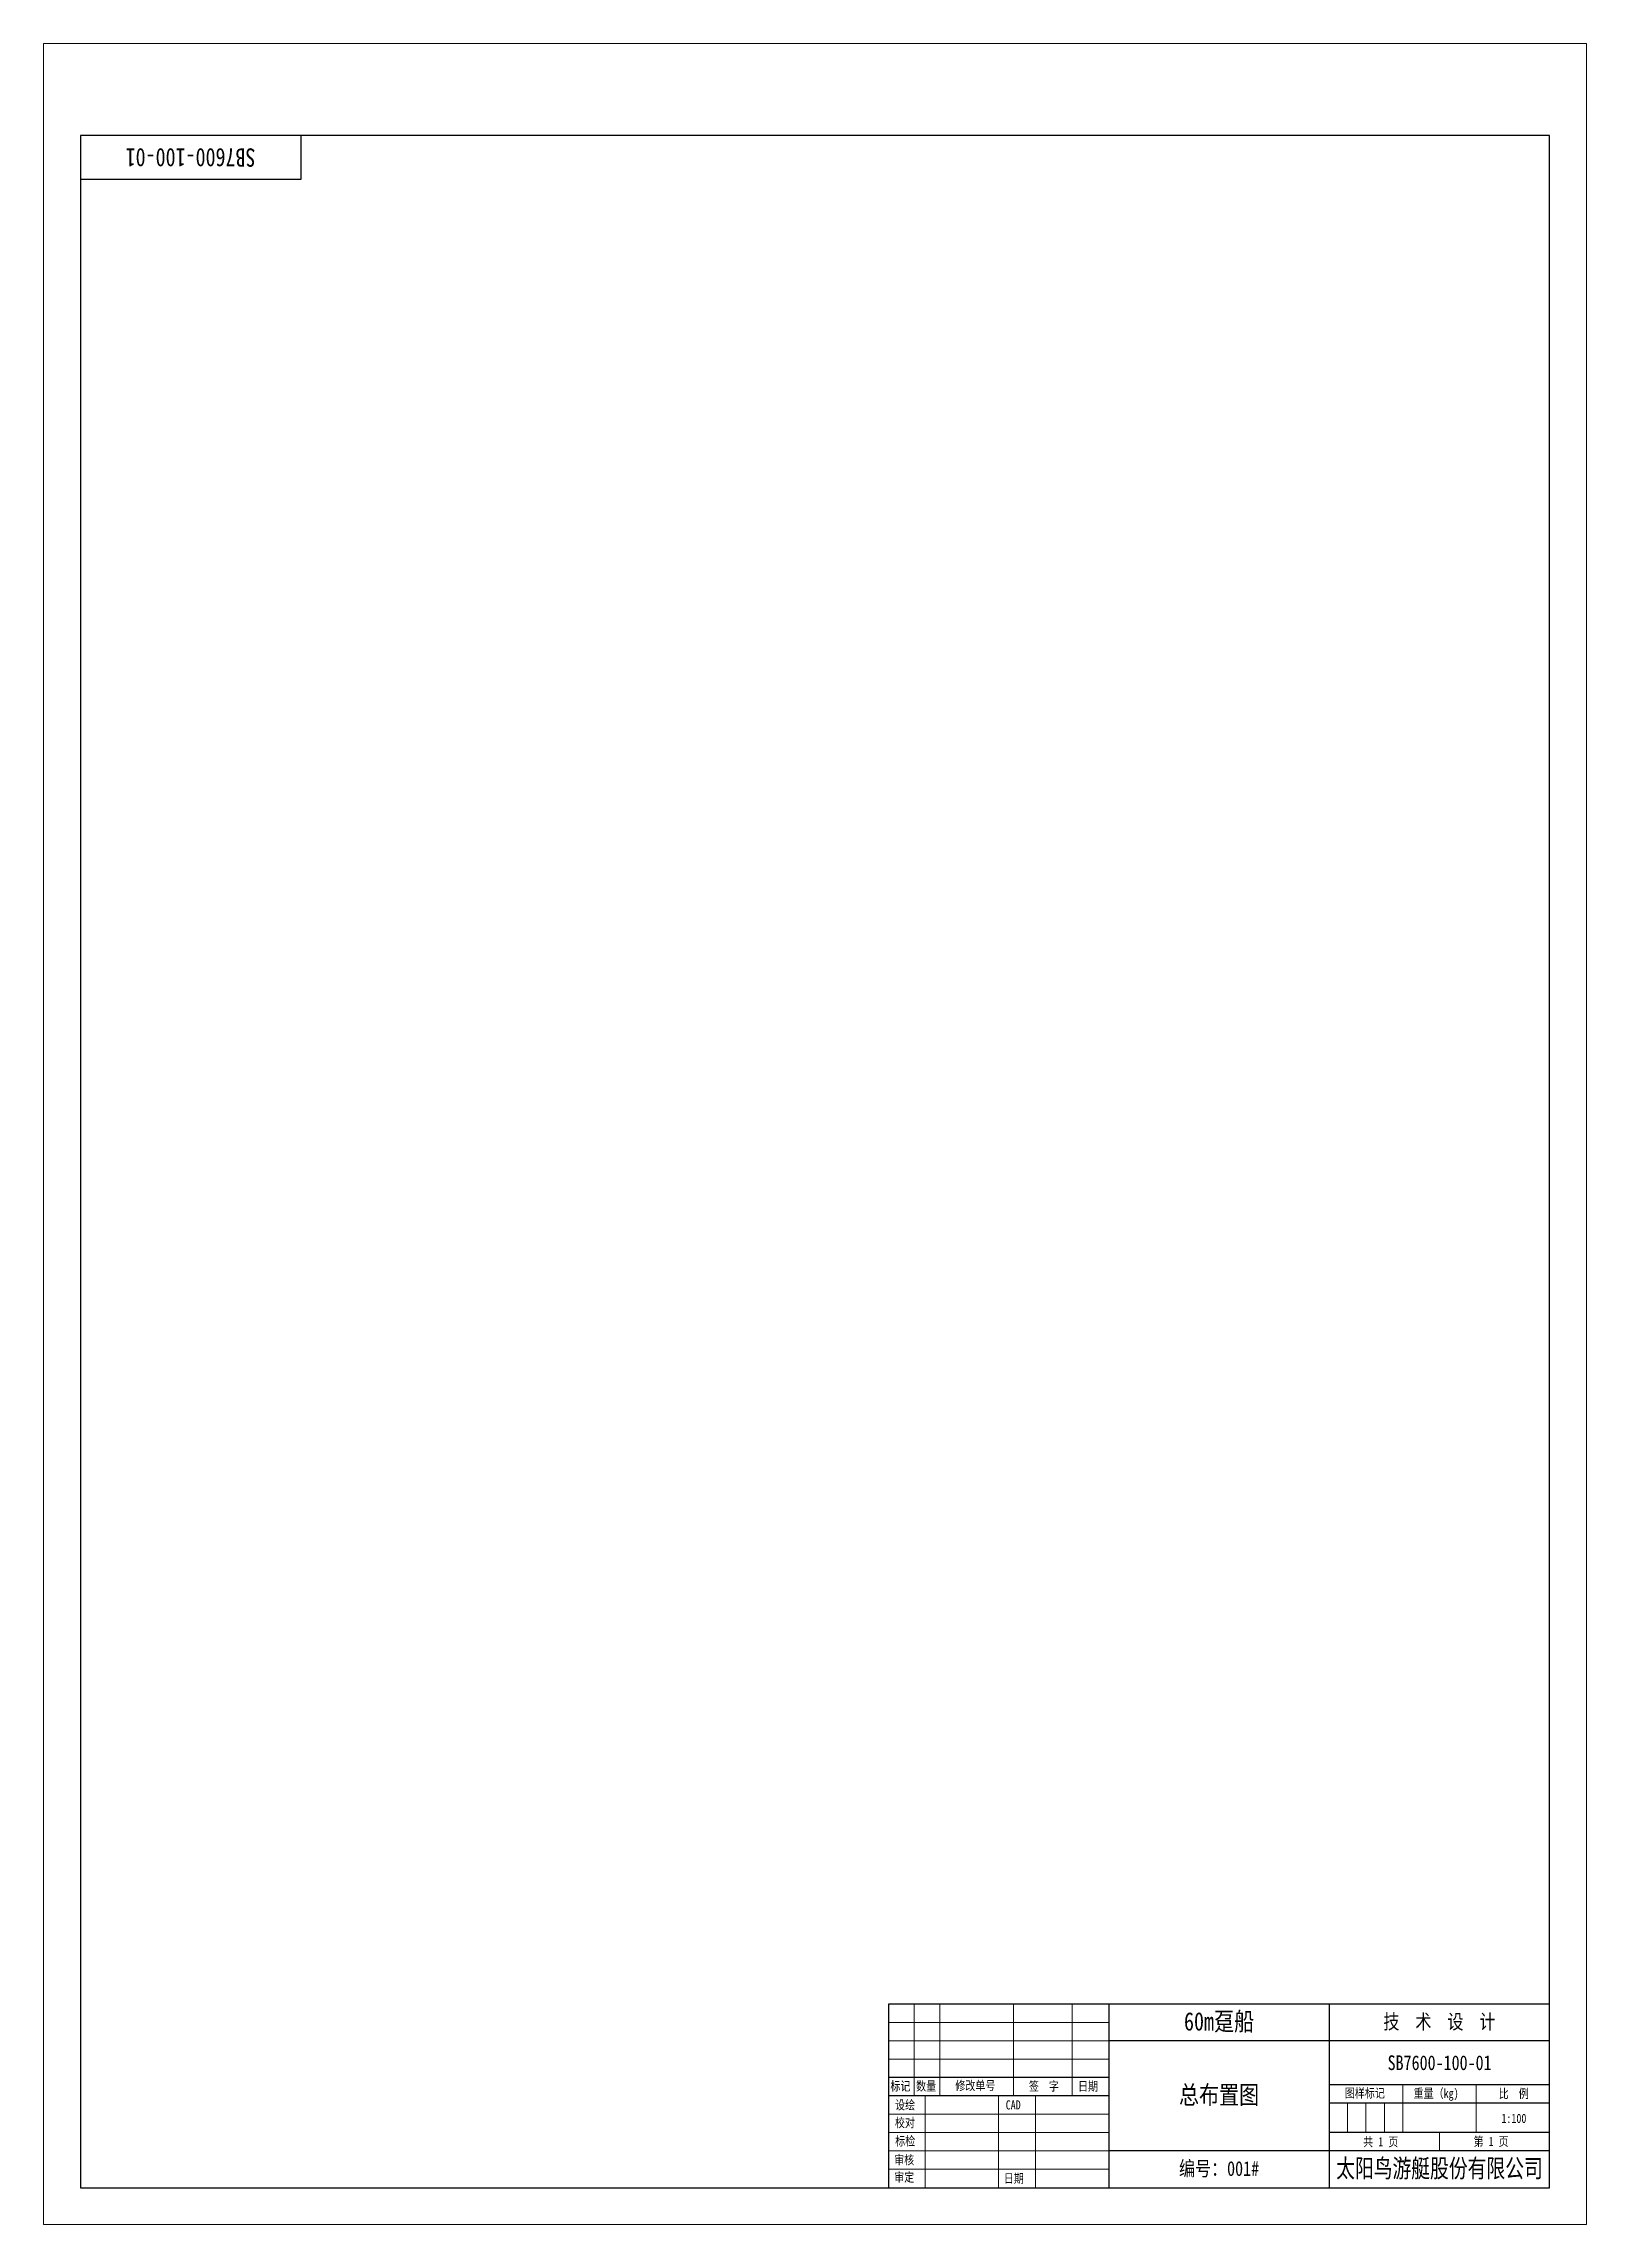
# Model space of a CAD drawing. Header units: millimetres. Extents: x -4702 to 3318, y -104 to 3616.
# Drawn here: x -1758 to -1338, y 1830 to 2424 of the extents above; entities that cross this region are included whole.
import ezdxf
from ezdxf.enums import TextEntityAlignment as Align

# ---------------------------------------------------------------- set-up
doc = ezdxf.new("R2010")
doc.units = ezdxf.units.MM
doc.layers.add('TEXT', color=1, linetype='Continuous', lineweight=9)
doc.layers.add('图框', color=7, linetype='Continuous', lineweight=9)
doc.styles.add('FS', font='SIMFANG.TTF', dxfattribs={"width": 0.8})

msp = doc.modelspace()

# ---------------------------------------------------------------- texts
at = {"layer": 'TEXT', "color": 7, "lineweight": 15, "style": 'FS', "width": 0.8}
for s, p in [('标记', (-1527.541, 1865.982)), ('数量', (-1520.541, 1865.982)), (' 修改单号', (-1511.233, 1866.118)), ('签  字', (-1489.84, 1865.941)), ('日期', (-1476.463, 1865.941)), ('设绘', (-1526.273, 1860.853)), ('CAD', (-1496.149, 1860.835)), ('校对', (-1526.31, 1855.99)), ('标检', (-1526.23, 1851.001)), ('审核', (-1526.527, 1845.874)), ('审定', (-1526.504, 1841.16)), ('日期', (-1496.665, 1840.848))]:
    msp.add_text(s, height=2.5, dxfattribs=at).set_placement(p)
for s, p in [('图样标记', (-1398.37, 1864.073)), ('重量（kg)', (-1378.972, 1864.002)), ('比  例', (-1357.84, 1863.921)), ('1:100', (-1357.797, 1857.168)), ('共 1 页', (-1394.043, 1850.796)), ('第 1 页', (-1364.012, 1850.886))]:
    msp.add_text(s, height=2.5, dxfattribs=at).set_placement(p, align=Align.CENTER)
at = {"layer": 'TEXT', "color": 7, "lineweight": 15, "insert": (-1718.066, 2392.541), "char_height": 5, "width": 60, "attachment_point": 5, "rotation": 180, "style": 'FS'}
msp.add_mtext('SB7600-100-01', dxfattribs=at)
at = {"layer": 'TEXT', "color": 7, "lineweight": 15, "insert": (-1438.066, 1884.541), "char_height": 5, "width": 60, "attachment_point": 5, "line_spacing_factor": 0.72, "style": 'FS'}
msp.add_mtext('60m趸船', dxfattribs=at)
at = {"layer": 'TEXT', "color": 7, "lineweight": 15, "attachment_point": 5, "style": 'FS'}
for s, insert, char_height, width in [('技  术  设  计', (-1378.066, 1884.541), 4, 60), ('SB7600-100-01', (-1378.028, 1873.541), 4, 59.92321), ('总布置图', (-1438.066, 1864.541), 5, 60), ('编号：001#', (-1438.066, 1844.541), 4, 60), ('{\\fSTXinwei|b0|i0|c134|p2;\\W0.75;太阳鸟游艇股份有限公司}', (-1378.066, 1844.541), 5, 60)]:
    msp.add_mtext(s, dxfattribs=dict(at, insert=insert, char_height=char_height, width=width))

# ---------------------------------------------------------------- linework, layer by layer
at = {"layer": '图框', "lineweight": 30}
for p, q in [((-1688.066, 2398.541), (-1688.066, 2386.541)), ((-1688.066, 2386.541), (-1748.066, 2386.541)), ((-1528.066, 1889.541), (-1528.066, 1839.541)), ((-1348.066, 1889.541), (-1528.066, 1889.541)), ((-1468.066, 1889.541), (-1468.066, 1839.541)), ((-1408.066, 1889.541), (-1408.066, 1839.541)), ((-1348.066, 1879.541), (-1468.066, 1879.541)), ((-1468.066, 1869.541), (-1528.066, 1869.541)), ((-1348.066, 1867.541), (-1408.066, 1867.541)), ((-1468.066, 1864.541), (-1528.066, 1864.541)), ((-1348.066, 1862.541), (-1408.066, 1862.541)), ((-1348.066, 1854.541), (-1408.066, 1854.541)), ((-1348.066, 1849.541), (-1468.066, 1849.541))]:
    msp.add_line(p, q, dxfattribs=at)
at = {"layer": '图框', "color": 7, "lineweight": 15}
for p, q in [((-1521.066, 1889.541), (-1521.066, 1864.541)), ((-1514.066, 1889.541), (-1514.066, 1864.541)), ((-1494.066, 1889.541), (-1494.066, 1864.541)), ((-1478.066, 1889.541), (-1478.066, 1864.541)), ((-1468.066, 1884.541), (-1528.066, 1884.541)), ((-1468.066, 1879.541), (-1528.066, 1879.541)), ((-1468.066, 1874.541), (-1528.066, 1874.541)), ((-1388.066, 1867.541), (-1388.066, 1854.541)), ((-1368.066, 1867.541), (-1368.066, 1854.541)), ((-1468.066, 1859.541), (-1528.066, 1859.541)), ((-1518.066, 1864.541), (-1518.066, 1839.541)), ((-1498.066, 1864.541), (-1498.066, 1839.541)), ((-1488.066, 1864.541), (-1488.066, 1839.541)), ((-1403.066, 1862.541), (-1403.066, 1854.541)), ((-1398.066, 1862.541), (-1398.066, 1854.541)), ((-1393.066, 1862.541), (-1393.066, 1854.541)), ((-1468.066, 1854.541), (-1528.066, 1854.541)), ((-1378.066, 1849.541), (-1378.066, 1854.541)), ((-1468.066, 1849.541), (-1528.066, 1849.541)), ((-1468.066, 1844.541), (-1528.066, 1844.541))]:
    msp.add_line(p, q, dxfattribs=at)
at = {"layer": '图框', "color": 6, "ltscale": 5}
msp.add_lwpolyline([(-1338.066, 2423.541), (-1758.066, 2423.541), (-1758.066, 1829.541), (-1338.066, 1829.541)], close=True, dxfattribs=at)
at = {"layer": '图框', "lineweight": 30}
msp.add_lwpolyline([(-1348.066, 2398.541), (-1748.066, 2398.541), (-1748.066, 1839.541), (-1348.066, 1839.541)], close=True, dxfattribs=at)

msp.set_redraw_order([(e.dxf.handle, doc.entitydb.next_handle()) for e in msp.query("TEXT MTEXT ATTDEF DIMENSION ARC_DIMENSION")])  # texts and dimensions are drawn at this point

doc.saveas('drawing.dxf')
